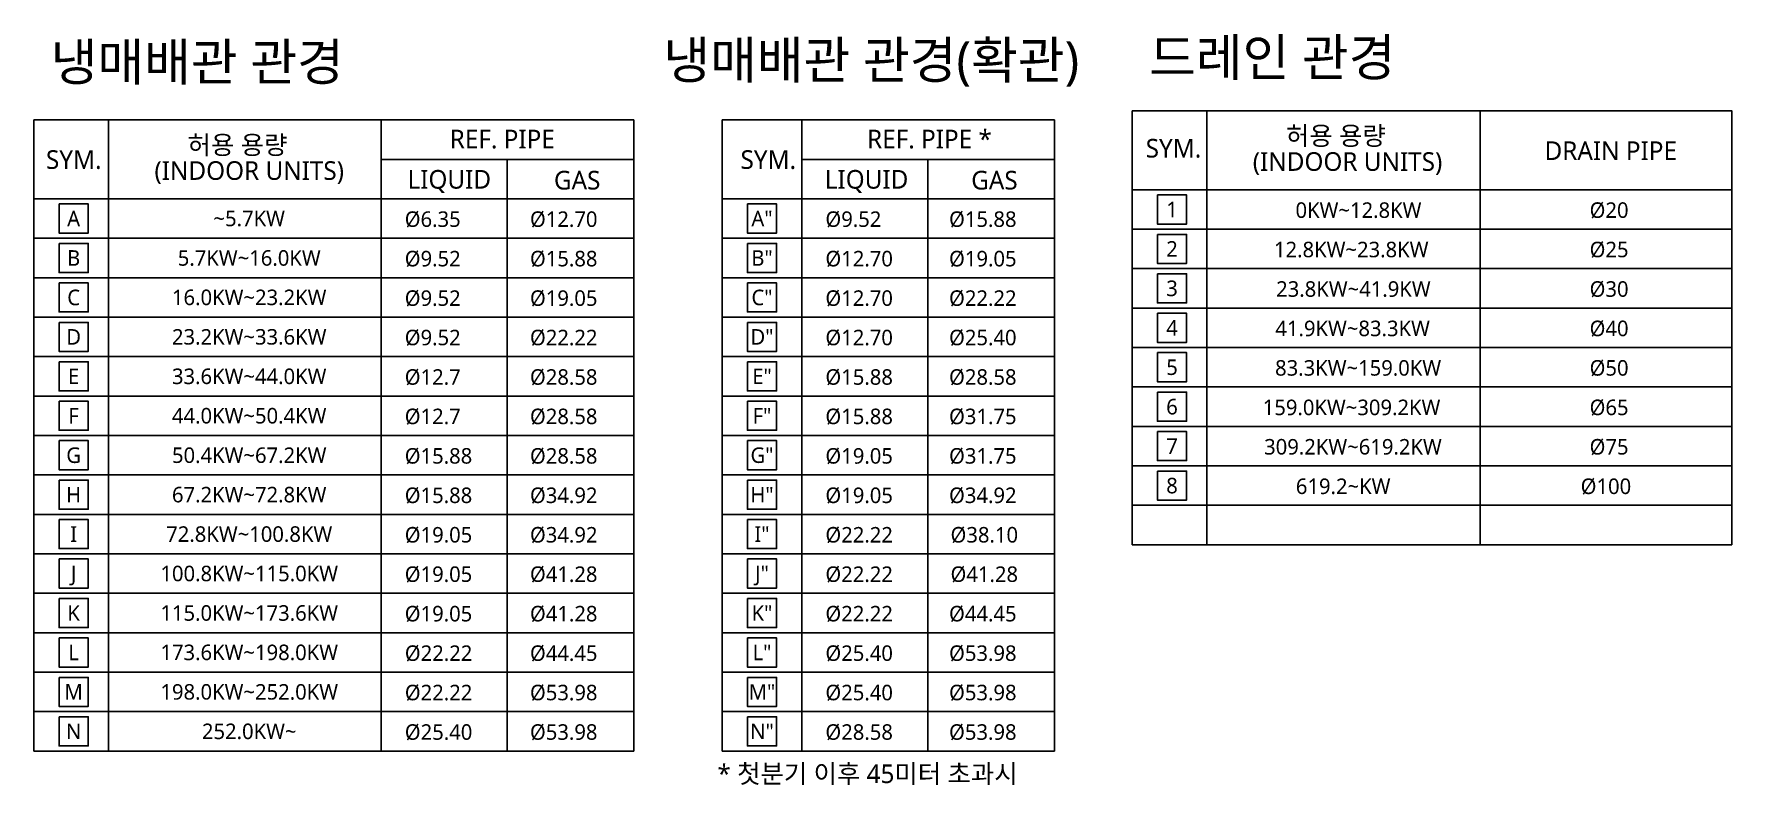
# Model space of a CAD drawing. Header units: millimetres. Extents: x -1305 to 107762, y -9150 to 56526.
# Drawn here: x 55157 to 75659, y 5147 to 14221 of the extents above; entities that cross this region are included whole.
import ezdxf
from ezdxf.enums import TextEntityAlignment as Align

# ---------------------------------------------------------------- set-up
doc = ezdxf.new("R2010")
doc.units = ezdxf.units.MM
doc.set_wipeout_variables(frame=1)
for name, color, linetype in [('1', 7, 'Continuous'), ('4', 6, 'Continuous'), ('DVM_REPORT', 7, 'Continuous')]:
    doc.layers.add(name, color=color, linetype=linetype)
doc.styles.add('DVM_REPORT', font='malgun.ttf')
doc.styles.add('삼성전자', font='malgun.ttf')

msp = doc.modelspace()

# ---------------------------------------------------------------- texts
at = {"layer": '4', "style": '삼성전자'}
msp.add_text('* 첫분기 이후 45미터 초과시', height=225, dxfattribs=at).set_placement((63409, 5171))
at = {"layer": 'DVM_REPORT', "color": 2, "style": 'DVM_REPORT'}
for s, p in [('냉매배관 관경', (57128, 13888)), ('냉매배관 관경(확관)', (65266, 13888)), ('드레인 관경', (70108, 13943))]:
    msp.add_text(s, height=450, dxfattribs=at).set_placement(p, align=Align.MIDDLE)

# ---------------------------------------------------------------- wipeouts: each hides what was drawn before it
for points in [[(55157, 13183), (62398, 13183), (62398, 5558), (55157, 5558)], [(63468, 13183), (67477, 13183), (67477, 5558), (63468, 5558)], [(68418, 13292), (75659, 13292), (75659, 8050), (68418, 8050)]]:
    msp.add_wipeout(points)

# ---------------------------------------------------------------- next in the draw order: linework, layer by layer
at = {"layer": '1'}
for p, q in [((65950, 12706), (65950, 5558)), ((55157, 11753), (62398, 11753)), ((63468, 11753), (67477, 11753)), ((68418, 11863), (75659, 11863)), ((55157, 11276), (62398, 11276)), ((63468, 11276), (67477, 11276)), ((68418, 11386), (75659, 11386)), ((68418, 10910), (75659, 10910)), ((55157, 10800), (62398, 10800)), ((63468, 10800), (67477, 10800)), ((55157, 10323), (62398, 10323)), ((63468, 10323), (67477, 10323)), ((68418, 10433), (75659, 10433)), ((55157, 9847), (62398, 9847)), ((63468, 9847), (67477, 9847)), ((68418, 9956), (75659, 9956)), ((68418, 9480), (75659, 9480)), ((55157, 9370), (62398, 9370)), ((63468, 9370), (67477, 9370)), ((55157, 8894), (62398, 8894)), ((63468, 8894), (67477, 8894)), ((68418, 9003), (75659, 9003)), ((55157, 8417), (62398, 8417)), ((63468, 8417), (67477, 8417)), ((68418, 8527), (75659, 8527)), ((55157, 7941), (62398, 7941)), ((63468, 7941), (67477, 7941)), ((55157, 7464), (62398, 7464)), ((63468, 7464), (67477, 7464)), ((55157, 6987), (62398, 6987)), ((63468, 6987), (67477, 6987)), ((55157, 6511), (62398, 6511)), ((63468, 6511), (67477, 6511)), ((55157, 6034), (62398, 6034)), ((63468, 6034), (67477, 6034))]:
    msp.add_line(p, q, dxfattribs=at)
for points in [[(55461, 12167), (55813, 12167), (55813, 11816), (55461, 11816)], [(63772, 12167), (64124, 12167), (64124, 11816), (63772, 11816)], [(68722, 12277), (69074, 12277), (69074, 11925), (68722, 11925)], [(55461, 11691), (55813, 11691), (55813, 11339), (55461, 11339)], [(63772, 11691), (64124, 11691), (64124, 11339), (63772, 11339)], [(68722, 11800), (69074, 11800), (69074, 11449), (68722, 11449)], [(68722, 11324), (69074, 11324), (69074, 10972), (68722, 10972)], [(55461, 11214), (55813, 11214), (55813, 10862), (55461, 10862)], [(63772, 11214), (64124, 11214), (64124, 10862), (63772, 10862)], [(55461, 10737), (55813, 10737), (55813, 10386), (55461, 10386)], [(63772, 10737), (64124, 10737), (64124, 10386), (63772, 10386)], [(68722, 10847), (69074, 10847), (69074, 10495), (68722, 10495)], [(55461, 10261), (55813, 10261), (55813, 9909), (55461, 9909)], [(63772, 10261), (64124, 10261), (64124, 9909), (63772, 9909)], [(68722, 10371), (69074, 10371), (69074, 10019), (68722, 10019)], [(68722, 9894), (69074, 9894), (69074, 9542), (68722, 9542)], [(55461, 9784), (55813, 9784), (55813, 9433), (55461, 9433)], [(63772, 9784), (64124, 9784), (64124, 9433), (63772, 9433)], [(55461, 9308), (55813, 9308), (55813, 8956), (55461, 8956)], [(63772, 9308), (64124, 9308), (64124, 8956), (63772, 8956)], [(68722, 9417), (69074, 9417), (69074, 9066), (68722, 9066)], [(55461, 8831), (55813, 8831), (55813, 8480), (55461, 8480)], [(63772, 8831), (64124, 8831), (64124, 8480), (63772, 8480)], [(68722, 8941), (69074, 8941), (69074, 8589), (68722, 8589)], [(55461, 8355), (55813, 8355), (55813, 8003), (55461, 8003)], [(63772, 8355), (64124, 8355), (64124, 8003), (63772, 8003)], [(55461, 7878), (55813, 7878), (55813, 7527), (55461, 7527)], [(63772, 7878), (64124, 7878), (64124, 7526), (63772, 7526)], [(55461, 7402), (55813, 7402), (55813, 7050), (55461, 7050)], [(63772, 7401), (64124, 7401), (64124, 7050), (63772, 7050)], [(55461, 6925), (55813, 6925), (55813, 6573), (55461, 6573)], [(63772, 6925), (64124, 6925), (64124, 6573), (63772, 6573)], [(55461, 6448), (55813, 6448), (55813, 6097), (55461, 6097)], [(63772, 6448), (64124, 6448), (64124, 6097), (63772, 6097)], [(55461, 5972), (55813, 5972), (55813, 5620), (55461, 5620)], [(63772, 5972), (64124, 5972), (64124, 5620), (63772, 5620)]]:
    msp.add_lwpolyline(points, close=True, dxfattribs=at)
at = {"layer": '4'}
for p, q in [((56058, 13183), (56058, 5558)), ((59349, 13183), (59349, 5558)), ((64428, 13183), (64428, 5558)), ((69320, 13292), (69320, 8050)), ((72617, 13292), (72617, 8050)), ((59349, 12706), (62398, 12706)), ((60871, 12706), (60871, 5558)), ((64428, 12706), (67477, 12706)), ((68418, 12339), (75659, 12339)), ((55157, 12230), (62398, 12230)), ((63468, 12230), (67477, 12230))]:
    msp.add_line(p, q, dxfattribs=at)
for points in [[(62398, 5558), (62398, 13183), (55157, 13183), (55157, 5558), (62398, 5558)], [(67477, 5558), (67477, 13183), (63468, 13183), (63468, 5558), (67477, 5558)], [(75659, 8050), (75659, 13292), (68418, 13292), (68418, 8050), (75659, 8050)]]:
    msp.add_lwpolyline(points, dxfattribs=at)

# ---------------------------------------------------------------- next in the draw order: texts
at = {"layer": '1', "style": '삼성전자'}
for s, height, p in [('1', 188, (68898, 12101)), ('A', 188, (55636, 11991)), ('~5.7KW', 187.5, (57756, 11992)), ('A"', 187.5, (63947, 11991)), ('2', 188, (68898, 11624)), ('B', 188, (55636, 11515)), ('5.7KW~16.0KW', 187.5, (57756, 11515)), ('B"', 187.5, (63947, 11515)), ('C', 188, (55636, 11038)), ('16.0KW~23.2KW', 187.5, (57756, 11039)), ('C"', 187.5, (63947, 11038)), ('3', 188, (68898, 11148)), ('4', 188, (68898, 10671)), ('D', 188, (55636, 10561)), ('23.2KW~33.6KW', 187.5, (57756, 10562)), ('D"', 187.5, (63947, 10561)), ('5', 188, (68898, 10195)), ('E', 188, (55636, 10085)), ('33.6KW~44.0KW', 187.5, (57756, 10085)), ('E"', 187.5, (63947, 10085)), ('F', 188, (55636, 9608)), ('44.0KW~50.4KW', 187.5, (57756, 9609)), ('F"', 187.5, (63947, 9608)), ('6', 188, (68898, 9718)), ('G', 188, (55636, 9132)), ('50.4KW~67.2KW', 187.5, (57756, 9132)), ('G"', 187.5, (63947, 9132)), ('7', 188, (68898, 9241)), ('8', 188, (68898, 8765)), ('H', 188, (55636, 8655)), ('67.2KW~72.8KW', 187.5, (57756, 8656)), ('H"', 187.5, (63947, 8655)), ('I', 188, (55636, 8179)), ('72.8KW~100.8KW', 187.5, (57756, 8179)), ('I"', 187.5, (63947, 8179)), ('J', 188, (55636, 7702)), ('100.8KW~115.0KW', 187.5, (57756, 7703)), ('J"', 187.5, (63947, 7702)), ('K', 188, (55636, 7226)), ('115.0KW~173.6KW', 187.5, (57756, 7226)), ('K"', 187.5, (63947, 7225)), ('L', 188, (55636, 6749)), ('173.6KW~198.0KW', 187.5, (57756, 6750)), ('L"', 187.5, (63947, 6749)), ('M', 188, (55636, 6272)), ('198.0KW~252.0KW', 187.5, (57756, 6273)), ('M"', 187.5, (63947, 6272)), ('N', 188, (55636, 5796)), ('252.0KW~', 187.5, (57756, 5796)), ('N"', 187.5, (63947, 5796))]:
    msp.add_text(s, height=height, dxfattribs=at).set_placement(p, align=Align.MIDDLE_CENTER)
for s, p in [('0KW~12.8KW', (70389, 11999)), ('%%C20', (73940, 11999)), ('Ø6.35', (59634, 11890)), ('Ø12.70', (61146, 11890)), ('Ø9.52', (64713, 11890)), ('Ø15.88', (66206, 11890)), ('12.8KW~23.8KW', (70129, 11523)), ('%%C25', (73940, 11523)), ('Ø9.52', (59634, 11413)), ('Ø15.88', (61146, 11413)), ('Ø12.70', (64713, 11413)), ('Ø19.05', (66206, 11413)), ('Ø9.52', (59634, 10936)), ('Ø19.05', (61146, 10936)), ('Ø12.70', (64713, 10936)), ('Ø22.22', (66206, 10936)), ('23.8KW~41.9KW', (70155, 11046)), ('%%C30', (73940, 11046)), ('41.9KW~83.3KW', (70146, 10570)), ('%%C40', (73940, 10570)), ('Ø9.52', (59634, 10460)), ('Ø22.22', (61146, 10460)), ('Ø12.70', (64713, 10460)), ('Ø25.40', (66206, 10460)), ('83.3KW~159.0KW', (70142, 10093)), ('%%C50', (73940, 10093)), ('Ø12.7', (59634, 9983)), ('Ø28.58', (61146, 9983)), ('Ø15.88', (64713, 9983)), ('Ø28.58', (66206, 9983)), ('Ø12.7', (59634, 9507)), ('Ø28.58', (61146, 9507)), ('Ø15.88', (64713, 9507)), ('Ø31.75', (66206, 9507)), ('159.0KW~309.2KW', (69993, 9616)), ('%%C65', (73940, 9616)), ('309.2KW~619.2KW', (70010, 9140)), ('%%C75', (73940, 9140)), ('Ø15.88', (59634, 9030)), ('Ø28.58', (61146, 9030)), ('Ø19.05', (64713, 9030)), ('Ø31.75', (66206, 9030)), ('619.2~KW', (70393, 8663)), ('%%C100', (73832, 8663)), ('Ø15.88', (59634, 8554)), ('Ø34.92', (61146, 8554)), ('Ø19.05', (64713, 8554)), ('Ø34.92', (66206, 8554)), ('Ø19.05', (59634, 8077)), ('Ø34.92', (61146, 8077)), ('Ø22.22', (64713, 8077)), ('Ø38.10', (66224, 8077)), ('Ø19.05', (59634, 7601)), ('Ø41.28', (61146, 7601)), ('Ø22.22', (64713, 7601)), ('Ø41.28', (66224, 7601)), ('Ø19.05', (59634, 7124)), ('Ø41.28', (61146, 7124)), ('Ø22.22', (64713, 7124)), ('Ø44.45', (66206, 7124)), ('Ø22.22', (59635, 6647)), ('Ø44.45', (61146, 6647)), ('Ø25.40', (64713, 6647)), ('Ø53.98', (66206, 6647)), ('Ø22.22', (59635, 6171)), ('Ø53.98', (61146, 6171)), ('Ø25.40', (64713, 6171)), ('Ø53.98', (66206, 6171)), ('Ø25.40', (59635, 5694)), ('Ø53.98', (61146, 5694)), ('Ø28.58', (64713, 5694)), ('Ø53.98', (66206, 5694))]:
    msp.add_text(s, height=187.5, dxfattribs=at).set_placement(p)
at = {"layer": '4', "style": '삼성전자'}
for s, p in [('허용 용량', (70273, 12878)), ('허용 용량', (57011, 12768)), ('REF. PIPE', (60177, 12839)), ('REF. PIPE *', (65216, 12839)), ('SYM.', (68580, 12728)), ('DRAIN PIPE', (73396, 12698)), ('SYM.', (55302, 12591)), ('SYM.', (63688, 12591)), ('(INDOOR UNITS)', (69873, 12567)), ('(INDOOR UNITS)', (56612, 12458)), ('LIQUID', (59667, 12352)), ('GAS', (61435, 12342)), ('LIQUID', (64705, 12352)), ('GAS', (66473, 12342))]:
    msp.add_text(s, height=225, dxfattribs=at).set_placement(p)

doc.saveas('drawing.dxf')
